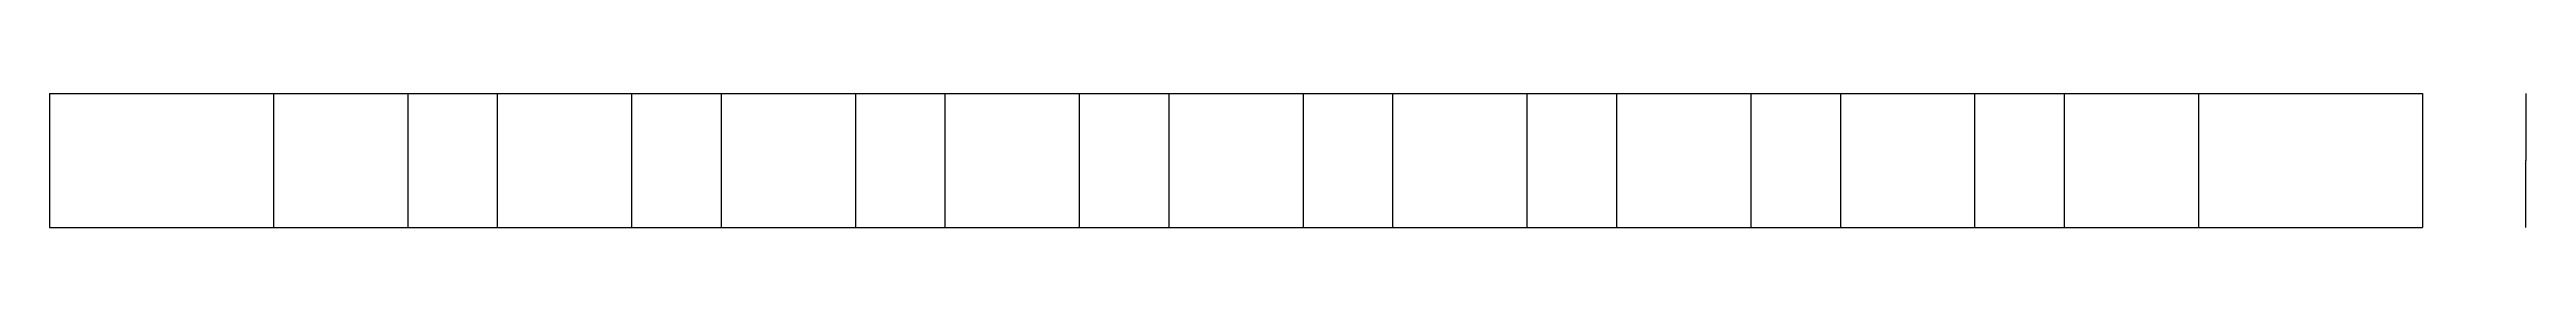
# Model space of a CAD drawing. Header units: metres. Extents: x 202427 to 213210, y 488909 to 502642.
# Drawn here: x 206665 to 209432, y 490726 to 490876 of the extents above; entities that cross this region are included whole.
import ezdxf

# ---------------------------------------------------------------- set-up
doc = ezdxf.new("R2010")
doc.units = ezdxf.units.M
for name, color, linetype in [('PUB_DIM', 3, 'Continuous'), ('PUB_TITLE', 4, 'Continuous'), ('WALL', 2, 'Continuous')]:
    doc.layers.add(name, color=color, linetype=linetype)
doc.dimstyles.get("Standard").update_dxf_attribs({"dimtxt": 2.5, "dimasz": 2.5, "dimexe": 1.25, "dimexo": 0.625, "dimtad": 1, "dimcen": 2.5, "dimazin": 3, "dimtfac": 1, "dimtmove": 0, "dimatfit": 3})

# ---------------------------------------------------------------- blocks, each defined once
blk = doc.blocks.new('*D25')
for p, q in [((209430.93, 490875.96), (209430.93, 490800.96)), ((209430.68, 490800.96), (209430.43, 490800.96)), ((209430.93, 490725.96), (209430.93, 490800.96)), ((209430.93, 490800.96), (209430.93, 490800.96)), ((209431.18, 490800.96), (209431.43, 490800.96))]:
    blk.add_line(p, q)
at = {"layer": 'Defpoints'}
for p in [(209430.93, 490875.96), (209430.93, 490800.96), (209430.93, 490725.96)]:
    blk.add_point(p, dxfattribs=at)
at = {"layer": 'PUB_DIM', "insert": (209430.93, 490802.085), "char_height": 1, "attachment_point": 5}
blk.add_mtext('30', dxfattribs=at)

msp = doc.modelspace()

# ---------------------------------------------------------------- linework, layer by layer
at = {"layer": 'PUB_TITLE'}
for p, q in [((206915.43, 490875.79), (207065.43, 490875.79)), ((207165.43, 490875.79), (207315.43, 490875.79)), ((207415.43, 490875.79), (207565.43, 490875.79)), ((207665.43, 490875.79), (207815.43, 490875.79)), ((207915.43, 490875.79), (208065.43, 490875.79)), ((208165.43, 490875.79), (208315.43, 490875.79)), ((208415.43, 490875.79), (208565.43, 490875.79)), ((208665.43, 490875.79), (208815.43, 490875.79)), ((208915.43, 490875.79), (209065.43, 490875.79)), ((206915.43, 490725.79), (207065.43, 490725.79)), ((207165.43, 490725.79), (207315.43, 490725.79)), ((207415.43, 490725.79), (207565.43, 490725.79)), ((207665.43, 490725.79), (207815.43, 490725.79)), ((207915.43, 490725.79), (208065.43, 490725.79)), ((208165.43, 490725.79), (208315.43, 490725.79)), ((208415.43, 490725.79), (208565.43, 490725.79)), ((208665.43, 490725.79), (208815.43, 490725.79)), ((208915.43, 490725.79), (209065.43, 490725.79))]:
    msp.add_line(p, q, dxfattribs=at)
at = {"layer": 'WALL'}
for p, q in [((206665.43, 490875.79), (206915.43, 490875.79)), ((206665.43, 490875.79), (206665.43, 490725.79)), ((206915.43, 490875.79), (206915.43, 490725.79)), ((207065.43, 490875.79), (207165.43, 490875.79)), ((207065.43, 490875.79), (207065.43, 490725.79)), ((207165.43, 490875.79), (207165.43, 490725.79)), ((207315.43, 490875.79), (207415.43, 490875.79)), ((207315.43, 490875.79), (207315.43, 490725.79)), ((207415.43, 490875.79), (207415.43, 490725.79)), ((207565.43, 490875.79), (207665.43, 490875.79)), ((207565.43, 490875.79), (207565.43, 490725.79)), ((207665.43, 490875.79), (207665.43, 490725.79)), ((207815.43, 490875.79), (207915.43, 490875.79)), ((207815.43, 490875.79), (207815.43, 490725.79)), ((207915.43, 490875.79), (207915.43, 490725.79)), ((208065.43, 490875.79), (208165.43, 490875.79)), ((208065.43, 490875.79), (208065.43, 490725.79)), ((208165.43, 490875.79), (208165.43, 490725.79)), ((208315.43, 490875.79), (208415.43, 490875.79)), ((208315.43, 490875.79), (208315.43, 490725.79)), ((208415.43, 490875.79), (208415.43, 490725.79)), ((208565.43, 490875.79), (208665.43, 490875.79)), ((208565.43, 490875.79), (208565.43, 490725.79)), ((208665.43, 490875.79), (208665.43, 490725.79)), ((208815.43, 490875.79), (208915.43, 490875.79)), ((208815.43, 490875.79), (208815.43, 490725.79)), ((208915.43, 490875.79), (208915.43, 490725.79)), ((209065.43, 490875.79), (209315.43, 490875.79)), ((209065.43, 490875.79), (209065.43, 490725.79)), ((209315.43, 490875.79), (209315.43, 490725.79)), ((206665.43, 490725.79), (206915.43, 490725.79)), ((207065.43, 490725.79), (207165.43, 490725.79)), ((207315.43, 490725.79), (207415.43, 490725.79)), ((207565.43, 490725.79), (207665.43, 490725.79)), ((207815.43, 490725.79), (207915.43, 490725.79)), ((208065.43, 490725.79), (208165.43, 490725.79)), ((208315.43, 490725.79), (208415.43, 490725.79)), ((208565.43, 490725.79), (208665.43, 490725.79)), ((208815.43, 490725.79), (208915.43, 490725.79)), ((209065.43, 490725.79), (209315.43, 490725.79))]:
    msp.add_line(p, q, dxfattribs=at)

# ---------------------------------------------------------------- dimensions: what is measured, and where the dimension line sits
at = {"layer": 'PUB_DIM'}
dim = msp.add_linear_dim(base=(209430.93, 490800.96), p1=(209430.93, 490875.96), p2=(209430.93, 490725.96), text='30', dimstyle='Standard', dxfattribs=at)
dim.commit()
dim.dimension.update_dxf_attribs({"geometry": '*D25', "text_midpoint": (209430.93, 490802.085)})

doc.saveas('drawing.dxf')
